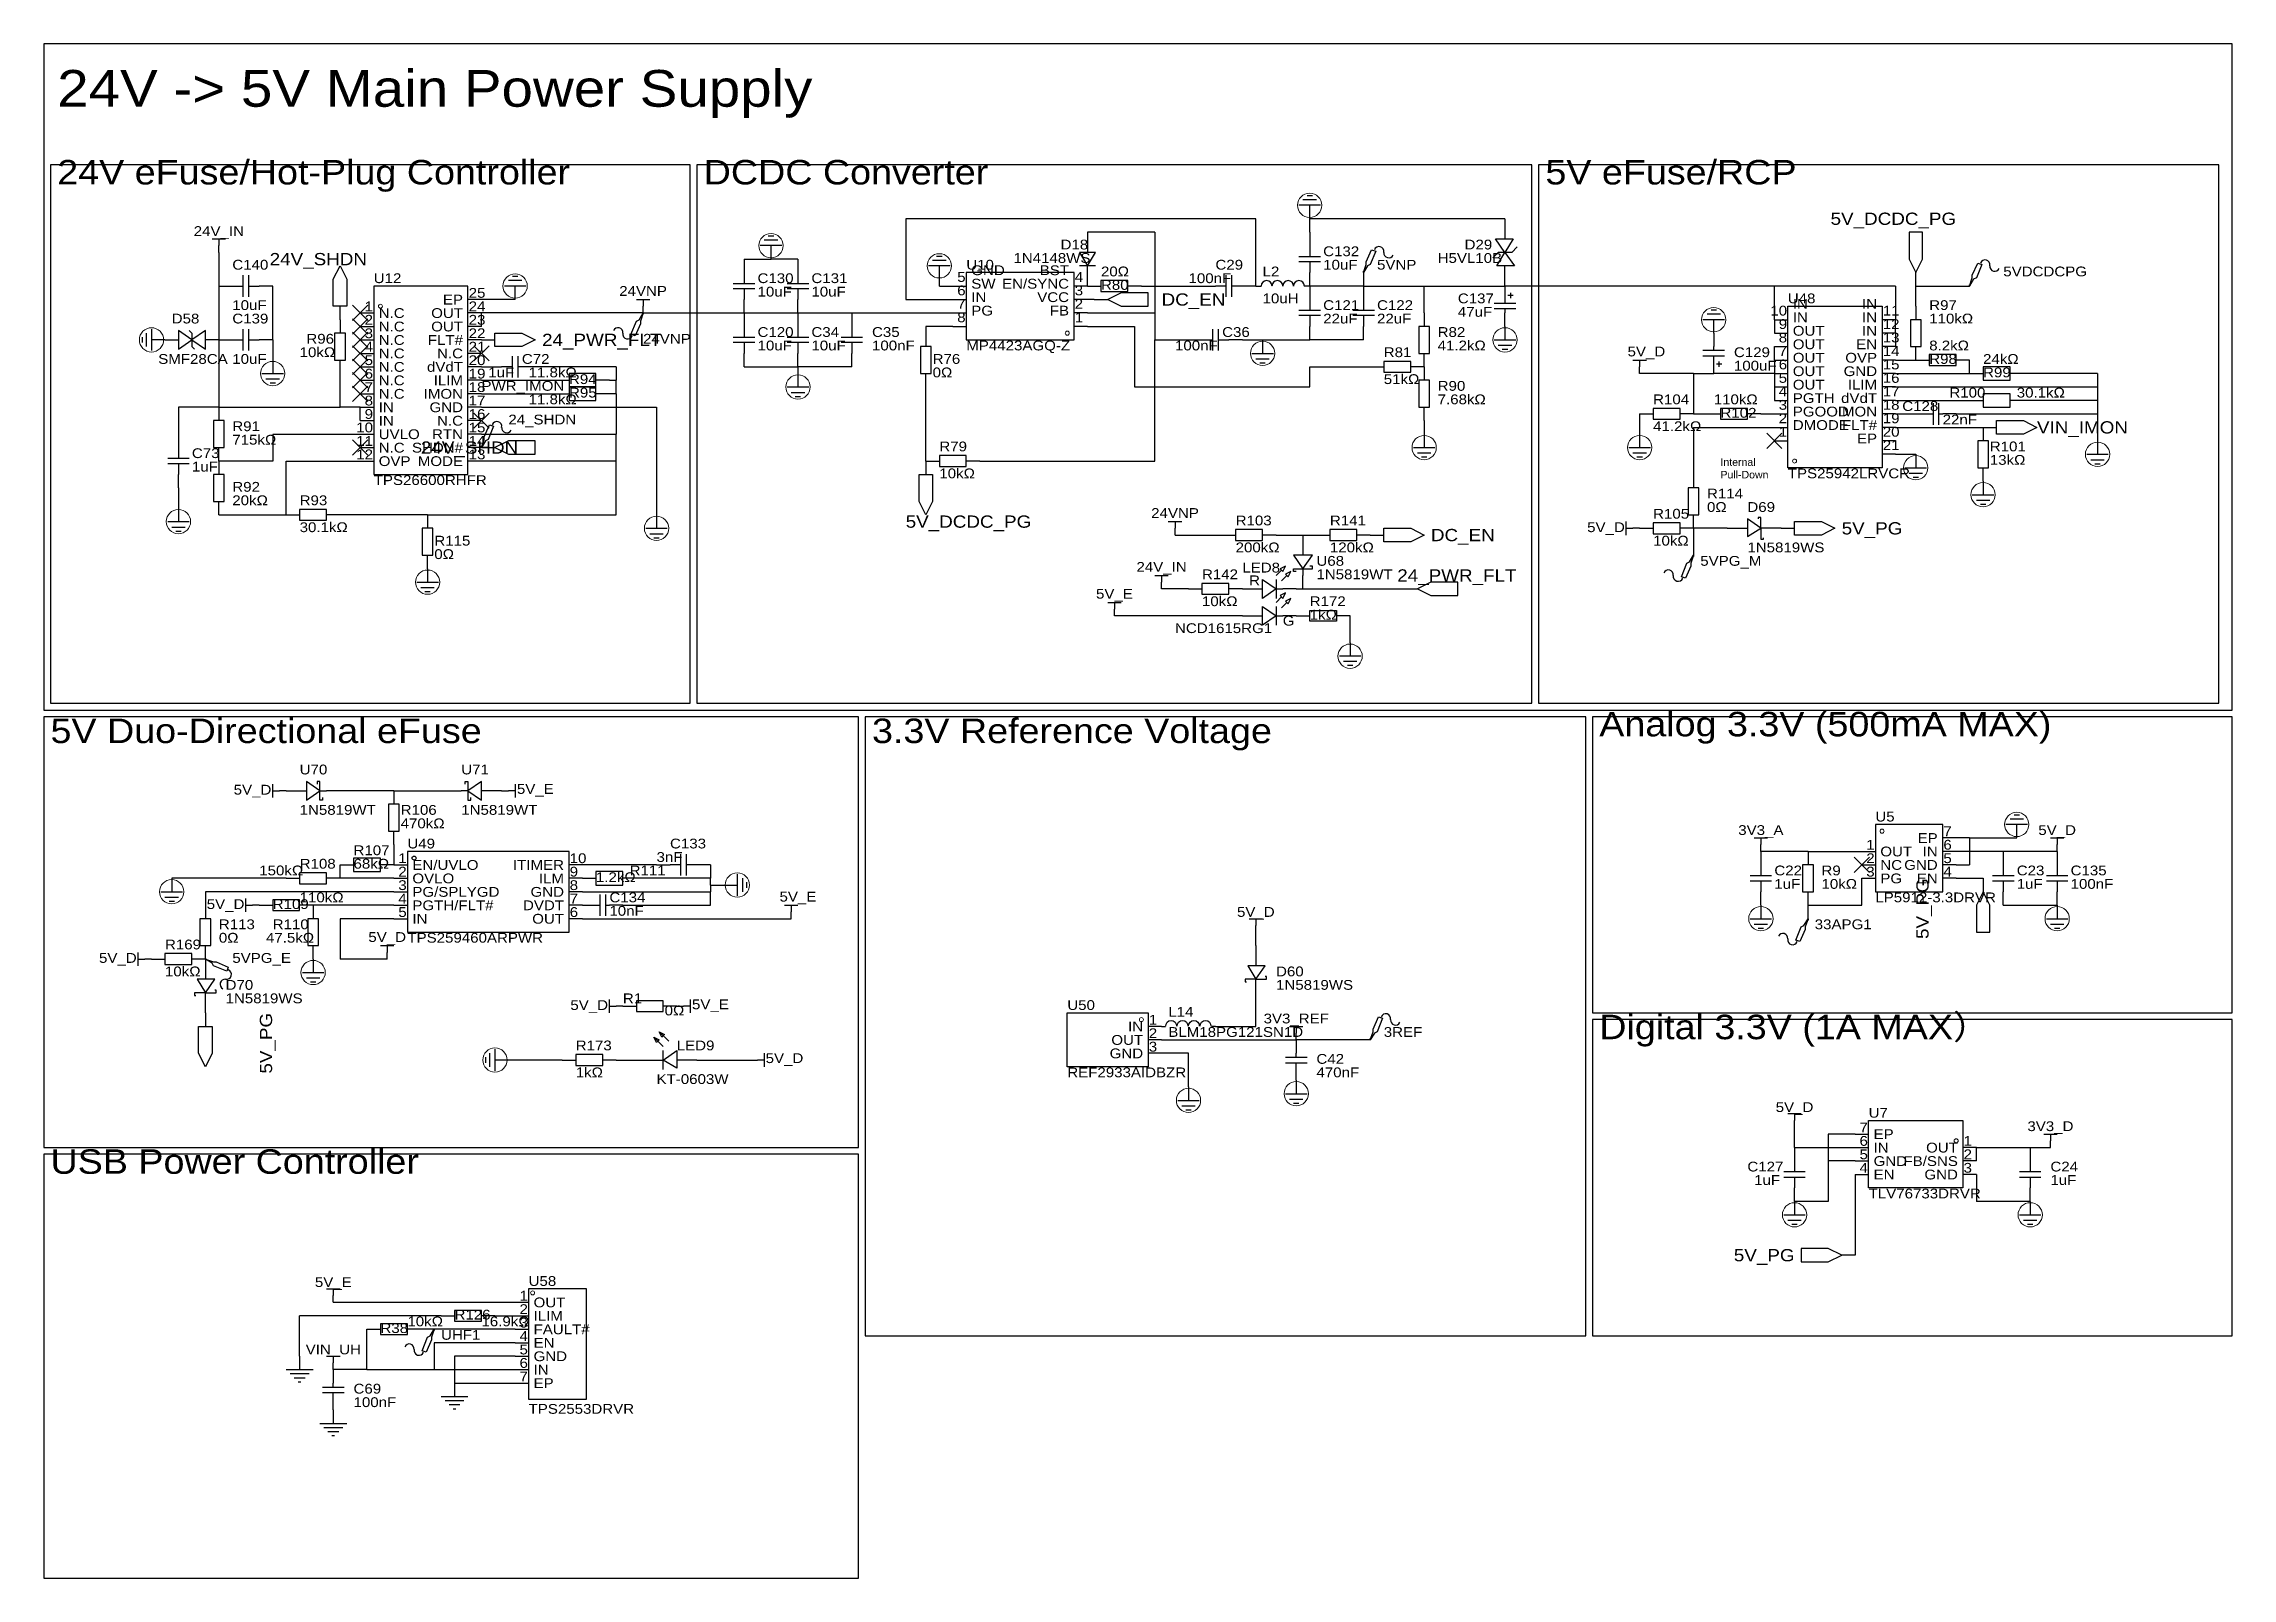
# Model space of a CAD drawing. Header units: millimetres. Extents: x 4 to 417, y 4 to 293.
import ezdxf
from ezdxf.enums import TextEntityAlignment as Align

# ---------------------------------------------------------------- set-up
doc = ezdxf.new("R2010")
doc.units = ezdxf.units.MM
doc.header["$MEASUREMENT"] = 0
doc.styles.get("Standard").update_dxf_attribs({"font": 'arial.ttf'})

msp = doc.modelspace()

# ---------------------------------------------------------------- texts
at = {"color": 1, "true_color": 0x000000, "width": 1.1}
for s, height, p in [('24V -> 5V Main Power Supply', 6.9342, (6.35, 279.4)), ('24V eFuse/Hot-Plug Controller', 4.6228, (6.35, 265.43)), ('DCDC Converter', 4.6228, (128.27, 265.43)), ('5V eFuse/RCP', 4.6228, (287.02, 265.43)), ('SW', 1.849, (178.74, 246.61)), ('GND', 1.849, (178.74, 249.15)), ('4', 1.85, (198.25, 247.88)), ('3', 1.85, (198.25, 245.34)), ('25', 1.849, (83.95, 244.88)), ('24', 1.849, (83.95, 242.34)), ('PG', 1.849, (178.74, 241.53)), ('IN', 1.849, (178.74, 244.07)), ('2', 1.85, (198.25, 242.8)), ('IN', 1.849, (333.68, 242.8)), ('11', 1.849, (350.65, 241.53)), ('N.C', 1.849, (66.98, 241.07)), ('N.C', 1.849, (66.98, 238.53)), ('23', 1.849, (83.95, 239.8)), ('22', 1.849, (83.95, 237.26)), ('1', 1.85, (198.25, 240.26)), ('OUT', 1.849, (333.68, 237.72)), ('IN', 1.849, (333.68, 240.26)), ('12', 1.849, (350.65, 238.99)), ('N.C', 1.849, (66.98, 235.99)), ('N.C', 1.849, (66.98, 233.45)), ('21', 1.849, (83.95, 234.72)), ('OUT', 1.849, (333.68, 235.18)), ('13', 1.849, (350.65, 236.45)), ('14', 1.849, (350.65, 233.91)), ('N.C', 1.849, (66.98, 230.91)), ('20', 1.849, (83.95, 232.18)), ('19', 1.849, (83.95, 229.64)), ('OUT', 1.849, (333.68, 232.64)), ('OUT', 1.849, (333.68, 230.1)), ('15', 1.849, (350.65, 231.37)), ('16', 1.849, (350.65, 228.83)), ('N.C', 1.849, (66.98, 228.37)), ('N.C', 1.849, (66.98, 225.83)), ('18', 1.849, (83.95, 227.1)), ('OUT', 1.849, (333.68, 227.56)), ('PGTH', 1.849, (333.68, 225.02)), ('17', 1.849, (350.65, 226.29)), ('IN', 1.849, (66.98, 223.29)), ('IN', 1.849, (66.98, 220.75)), ('17', 1.849, (83.95, 224.56)), ('16', 1.849, (83.95, 222.02)), ('PGOOD', 1.849, (333.68, 222.48)), ('18', 1.849, (350.65, 223.75)), ('19', 1.849, (350.65, 221.21)), ('UVLO', 1.849, (66.98, 218.21)), ('15', 1.849, (83.95, 219.48)), ('14', 1.849, (83.95, 216.94)), ('DMODE', 1.849, (333.68, 219.94)), ('20', 1.849, (350.65, 218.67)), ('OVP', 1.849, (66.98, 213.13)), ('N.C', 1.849, (66.98, 215.67)), ('13', 1.849, (83.95, 214.4)), ('21', 1.849, (350.65, 216.13)), ('5V Duo-Directional eFuse', 4.6228, (5.08, 160.02)), ('3.3V Reference Voltage', 4.6228, (160.02, 160.02)), ('Analog 3.3V (500mA MAX)', 4.6228, (297.18, 161.29)), ('7', 1.85, (362.08, 143.28)), ('10', 1.849, (103, 138.2)), ('OUT', 1.849, (350.19, 139.47)), ('5', 1.85, (362.08, 138.2)), ('6', 1.85, (362.08, 140.74)), ('OVLO', 1.849, (73.33, 134.39)), ('EN/UVLO', 1.849, (73.33, 136.93)), ('9', 1.85, (103, 135.66)), ('NC', 1.849, (350.19, 136.93)), ('PG', 1.849, (350.19, 134.39)), ('4', 1.85, (362.08, 135.66)), ('PG/SPLYGD', 1.849, (73.33, 131.85)), ('8', 1.85, (103, 133.12)), ('7', 1.85, (103, 130.58)), ('PGTH/FLT#', 1.849, (73.33, 129.31)), ('IN', 1.849, (73.33, 126.77)), ('6', 1.85, (103, 128.04)), ('2', 1.85, (212.22, 105.18)), ('1', 1.85, (212.22, 107.72)), ('Digital 3.3V (1A MAX）', 4.6228, (297.18, 104.14)), ('3', 1.85, (212.22, 102.64)), ('EP', 1.849, (348.92, 86.13)), ('1', 1.85, (365.89, 84.86)), ('USB Power Controller', 4.6228, (5.08, 78.74)), ('GND', 1.849, (348.92, 81.05)), ('IN', 1.849, (348.92, 83.59)), ('2', 1.85, (365.89, 82.32)), ('EN', 1.849, (348.92, 78.51)), ('3', 1.85, (365.89, 79.78)), ('OUT', 1.849, (96.19, 54.38)), ('ILIM', 1.849, (96.19, 51.84)), ('FAULT#', 1.849, (96.19, 49.3)), ('GND', 1.849, (96.19, 44.22)), ('EN', 1.849, (96.19, 46.76)), ('EP', 1.849, (96.19, 39.14)), ('IN', 1.849, (96.19, 41.68))]:
    msp.add_text(s, height=height, dxfattribs=at).set_placement(p, align=Align.BOTTOM_LEFT)
at = {"color": 1, "true_color": 0x000080, "width": 1.1}
for s, p in [('5V_DCDC_PG', (364.49, 260.35)), ('5V_DCDC_PG', (364.49, 260.35)), ('24V_SHDN', (64.77, 252.73)), ('24V_SHDN', (64.77, 252.73)), ('5V_PG', (334.01, 64.77)), ('5V_PG', (334.01, 64.77))]:
    msp.add_text(s, height=2.311, dxfattribs=at).set_placement(p, align=Align.MIDDLE_RIGHT)
for s, p in [('24V_IN', (36.83, 256.54)), ('24V_IN', (36.83, 256.54)), ('5V_D', (298.45, 200.66)), ('5V_D', (298.45, 200.66)), ('5V_D', (43.18, 151.13)), ('5V_D', (43.18, 151.13)), ('3V3_A', (327.66, 143.51)), ('3V3_A', (327.66, 143.51)), ('5V_D', (383.54, 143.51)), ('5V_D', (383.54, 143.51)), ('5V_D', (38.1, 129.54)), ('5V_D', (38.1, 129.54)), ('5V_D', (17.78, 119.38)), ('5V_D', (17.78, 119.38)), ('5V_D', (106.68, 110.49)), ('5V_D', (106.68, 110.49)), ('3V3_REF', (240.03, 107.95)), ('3V3_REF', (240.03, 107.95)), ('3V3_D', (382.27, 87.63)), ('3V3_D', (382.27, 87.63))]:
    msp.add_text(s, height=1.849, dxfattribs=at).set_placement(p, align=Align.BOTTOM_CENTER)
for s, height, p in [('D18', 1.849, (195.58, 254)), ('D29', 1.849, (271.78, 254)), ('C140', 1.849, (39.37, 250.19)), ('U10', 1.849, (177.8, 250.19)), ('1N4148WS', 1.849, (186.69, 251.46)), ('C29', 1.849, (224.79, 250.19)), ('C132', 1.849, (245.11, 252.73)), ('10uF', 1.849, (245.11, 250.19)), ('5VNP', 1.849, (255.27, 250.19)), ('H5VL10B', 1.849, (266.7, 251.46)), ('U12', 1.849, (66.04, 247.65)), ('C130', 1.849, (138.43, 247.65)), ('C131', 1.849, (148.59, 247.65)), ('20Ω', 1.849, (203.2, 248.92)), ('R80', 1.849, (203.2, 246.38)), ('100nF', 1.849, (219.71, 247.65)), ('L2', 1.849, (233.68, 248.92)), ('5VDCDCPG', 1.849, (373.38, 248.92)), ('10uF', 1.849, (39.37, 242.57)), ('10uF', 1.849, (138.43, 245.11)), ('10uF', 1.849, (148.59, 245.11)), ('10uH', 1.849, (233.68, 243.84)), ('C121', 1.849, (245.11, 242.57)), ('C122', 1.849, (255.27, 242.57)), ('47uF', 1.849, (270.51, 241.3)), ('C137', 1.849, (270.51, 243.84)), ('U48', 1.849, (332.74, 243.84)), ('R97', 1.849, (359.41, 242.57)), ('D58', 1.849, (27.94, 240.03)), ('C139', 1.849, (39.37, 240.03)), ('C120', 1.849, (138.43, 237.49)), ('C34', 1.849, (148.59, 237.49)), ('C35', 1.849, (160.02, 237.49)), ('C36', 1.849, (226.06, 237.49)), ('22uF', 1.849, (245.11, 240.03)), ('22uF', 1.849, (255.27, 240.03)), ('R82', 1.849, (266.7, 237.49)), ('110kΩ', 1.849, (359.41, 240.03)), ('10kΩ', 1.849, (52.07, 233.68)), ('R96', 1.849, (53.34, 236.22)), ('24VNP', 1.849, (116.84, 236.22)), ('10uF', 1.849, (138.43, 234.95)), ('10uF', 1.849, (148.59, 234.95)), ('100nF', 1.849, (160.02, 234.95)), ('MP4423AGQ-Z', 1.8491, (177.8, 234.95)), ('100nF', 1.849, (217.17, 234.95)), ('R81', 1.849, (256.54, 233.68)), ('41.2kΩ', 1.849, (266.7, 234.95)), ('C129', 1.849, (322.58, 233.68)), ('8.2kΩ', 1.849, (359.41, 234.95)), ('SMF28CA', 1.849, (25.4, 232.41)), ('10uF', 1.849, (39.37, 232.41)), ('1uF', 1.849, (87.63, 229.87)), ('C72', 1.849, (93.98, 232.41)), ('11.8kΩ', 1.849, (95.25, 229.87)), ('0Ω', 1.849, (171.45, 229.87)), ('R76', 1.849, (171.45, 232.41)), ('100uF', 1.849, (322.58, 231.14)), ('R98', 1.849, (359.41, 232.41)), ('24kΩ', 1.849, (369.57, 232.41)), ('R99', 1.849, (369.57, 229.87)), ('11.8kΩ', 1.849, (95.25, 224.79)), ('R94', 1.849, (102.87, 228.6)), ('R95', 1.849, (102.87, 226.06)), ('51kΩ', 1.849, (256.54, 228.6)), ('7.68kΩ', 1.849, (266.7, 224.79)), ('R90', 1.849, (266.7, 227.33)), ('R104', 1.849, (307.34, 224.79)), ('110kΩ', 1.849, (318.77, 224.79)), ('R100', 1.849, (363.22, 226.06)), ('30.1kΩ', 1.849, (375.92, 226.06)), ('24_SHDN', 1.849, (91.44, 220.98)), ('R102', 1.849, (320.04, 222.25)), ('C128', 1.849, (354.33, 223.52)), ('22nF', 1.849, (361.95, 220.98)), ('715kΩ', 1.849, (39.37, 217.17)), ('R91', 1.849, (39.37, 219.71)), ('41.2kΩ', 1.849, (307.34, 219.71)), ('C73', 1.849, (31.75, 214.63)), ('R79', 1.849, (172.72, 215.9)), ('13kΩ', 1.849, (370.84, 213.36)), ('R101', 1.849, (370.84, 215.9)), ('1uF', 1.849, (31.75, 212.09)), ('R92', 1.849, (39.37, 208.28)), ('TPS26600RHFR', 1.8491, (66.04, 209.55)), ('10kΩ', 1.849, (172.72, 210.82)), ('TPS25942LRVCR', 1.8491, (332.74, 210.82)), ('20kΩ', 1.849, (39.37, 205.74)), ('R93', 1.849, (52.07, 205.74)), ('0Ω', 1.849, (317.5, 204.47)), ('R114', 1.849, (317.5, 207.01)), ('D69', 1.849, (325.12, 204.47)), ('30.1kΩ', 1.849, (52.07, 200.66)), ('R103', 1.849, (228.6, 201.93)), ('R141', 1.849, (246.38, 201.93)), ('R105', 1.849, (307.34, 203.2)), ('R115', 1.849, (77.47, 198.12)), ('200kΩ', 1.849, (228.6, 196.85)), ('120kΩ', 1.849, (246.38, 196.85)), ('10kΩ', 1.849, (307.34, 198.12)), ('1N5819WS', 1.849, (325.12, 196.85)), ('0Ω', 1.849, (77.47, 195.58)), ('R142', 1.849, (222.25, 191.77)), ('LED8', 1.849, (229.87, 193.04)), ('U68', 1.849, (243.84, 194.31)), ('1N5819WT', 1.849, (243.84, 191.77)), ('5VPG_M', 1.849, (316.23, 194.31)), ('10kΩ', 1.849, (222.25, 186.69)), ('1kΩ', 1.849, (242.57, 184.15)), ('R172', 1.849, (242.57, 186.69)), ('NCD1615RG1', 1.849, (217.17, 181.61)), ('U70', 1.849, (52.07, 154.94)), ('U71', 1.849, (82.55, 154.94)), ('1N5819WT', 1.849, (52.07, 147.32)), ('R106', 1.849, (71.12, 147.32)), ('1N5819WT', 1.849, (82.55, 147.32)), ('470kΩ', 1.849, (71.12, 144.78)), ('U5', 1.849, (349.25, 146.05)), ('R107', 1.849, (62.23, 139.7)), ('U49', 1.849, (72.39, 140.97)), ('3nF', 1.849, (119.38, 138.43)), ('C133', 1.849, (121.92, 140.97)), ('150kΩ', 1.849, (44.45, 135.89)), ('R108', 1.849, (52.07, 137.16)), ('68kΩ', 1.849, (62.23, 137.16)), ('1.2kΩ', 1.849, (107.95, 134.62)), ('R111', 1.849, (114.3, 135.89)), ('C22', 1.849, (330.2, 135.89)), ('R9', 1.849, (339.09, 135.89)), ('C23', 1.849, (375.92, 135.89)), ('C135', 1.849, (386.08, 135.89)), ('110kΩ', 1.849, (52.07, 130.81)), ('C134', 1.849, (110.49, 130.81)), ('1uF', 1.849, (330.2, 133.35)), ('10kΩ', 1.849, (339.09, 133.35)), ('LP5912-3.3DRVR', 1.8491, (349.25, 130.81)), ('1uF', 1.849, (375.92, 133.35)), ('100nF', 1.849, (386.08, 133.35)), ('R113', 1.849, (36.83, 125.73)), ('R109', 1.849, (46.99, 129.54)), ('R110', 1.849, (46.99, 125.73)), ('10nF', 1.849, (110.49, 128.27)), ('33APG1', 1.849, (337.82, 125.73)), ('R169', 1.849, (26.67, 121.92)), ('0Ω', 1.849, (36.83, 123.19)), ('47.5kΩ', 1.849, (45.72, 123.19)), ('TPS259460ARPWR', 1.8491, (72.39, 123.19)), ('5VPG_E', 1.849, (39.37, 119.38)), ('10kΩ', 1.849, (26.67, 116.84)), ('D70', 1.849, (38.1, 114.3)), ('1N5819WS', 1.849, (236.22, 114.3)), ('D60', 1.849, (236.22, 116.84)), ('1N5819WS', 1.849, (38.1, 111.76)), ('R1', 1.849, (113.03, 111.76)), ('0Ω', 1.849, (120.9, 109.47)), ('U50', 1.849, (196.85, 110.49)), ('L14', 1.849, (215.9, 109.22)), ('BLM18PG121SN1D', 1.8491, (215.9, 105.41)), ('3REF', 1.849, (256.54, 105.41)), ('R173', 1.849, (104.14, 102.87)), ('LED9', 1.849, (123.19, 102.87)), ('1kΩ', 1.849, (104.14, 97.79)), ('REF2933AIDBZR', 1.8491, (196.85, 97.79)), ('470nF', 1.849, (243.84, 97.79)), ('C42', 1.849, (243.84, 100.33)), ('KT-0603W', 1.849, (119.38, 96.52)), ('U7', 1.849, (347.98, 90.17)), ('C127', 1.849, (325.12, 80.01)), ('1uF', 1.849, (326.39, 77.47)), ('C24', 1.849, (382.27, 80.01)), ('1uF', 1.849, (382.27, 77.47)), ('TLV76733DRVR', 1.8491, (347.98, 74.93)), ('U58', 1.849, (95.25, 58.42)), ('R126', 1.849, (81.28, 52.07)), ('R38', 1.849, (67.31, 49.53)), ('10kΩ', 1.849, (72.39, 50.8)), ('UHF1', 1.849, (78.74, 48.26)), ('16.9kΩ', 1.849, (86.36, 50.8)), ('C69', 1.849, (62.23, 38.1)), ('100nF', 1.849, (62.23, 35.56)), ('TPS2553DRVR', 1.8491, (95.25, 34.29))]:
    msp.add_text(s, height=height, dxfattribs=at).set_placement(p, align=Align.BOTTOM_LEFT)
for s, p in [('24VNP', (116.84, 247.65)), ('24VNP', (116.84, 247.65)), ('5V_D', (306.07, 236.22)), ('5V_D', (306.07, 236.22)), ('24VNP', (217.17, 205.74)), ('24VNP', (217.17, 205.74)), ('24V_IN', (214.63, 195.58)), ('24V_IN', (214.63, 195.58)), ('5V_E', (205.74, 190.5)), ('5V_E', (205.74, 190.5)), ('5V_E', (96.52, 153.67)), ('5V_E', (96.52, 153.67)), ('5V_E', (146.05, 133.35)), ('5V_E', (146.05, 133.35)), ('5V_D', (68.58, 125.73)), ('5V_D', (68.58, 125.73)), ('5V_E', (129.54, 113.03)), ('5V_E', (129.54, 113.03)), ('5V_D', (143.51, 102.87)), ('5V_D', (143.51, 102.87))]:
    msp.add_text(s, height=1.849, dxfattribs=at).set_placement(p, align=Align.TOP_CENTER)
at = {"color": 1, "true_color": 0x000000, "width": 1.1}
for s, height, p in [('5', 1.85, (177.67, 247.88)), ('6', 1.85, (177.67, 245.34)), ('EN/SYNC', 1.849, (197.18, 246.61)), ('BST', 1.849, (197.18, 249.15)), ('1', 1.85, (65.91, 242.34)), ('EP', 1.849, (82.88, 243.61)), ('7', 1.85, (177.67, 242.8)), ('VCC', 1.849, (197.18, 244.07)), ('FB', 1.849, (197.18, 241.53)), ('10', 1.849, (332.61, 241.53)), ('IN', 1.849, (349.58, 242.8)), ('3', 1.85, (65.91, 237.26)), ('2', 1.85, (65.91, 239.8)), ('OUT', 1.849, (82.88, 241.07)), ('OUT', 1.849, (82.88, 238.53)), ('8', 1.85, (177.67, 240.26)), ('9', 1.85, (332.61, 238.99)), ('IN', 1.849, (349.58, 240.26)), ('IN', 1.849, (349.58, 237.72)), ('4', 1.85, (65.91, 234.72)), ('FLT#', 1.849, (82.88, 235.99)), ('N.C', 1.849, (82.88, 233.45)), ('8', 1.85, (332.61, 236.45)), ('7', 1.85, (332.61, 233.91)), ('EN', 1.849, (349.58, 235.18)), ('5', 1.85, (65.91, 232.18)), ('6', 1.85, (65.91, 229.64)), ('dVdT', 1.849, (82.88, 230.91)), ('5', 1.85, (332.61, 228.83)), ('6', 1.85, (332.61, 231.37)), ('GND', 1.849, (349.58, 230.1)), ('OVP', 1.849, (349.58, 232.64)), ('7', 1.85, (65.91, 227.1)), ('IMON', 1.849, (82.88, 225.83)), ('ILIM', 1.849, (82.88, 228.37)), ('4', 1.85, (332.61, 226.29)), ('dVdT', 1.849, (349.58, 225.02)), ('ILIM', 1.849, (349.58, 227.56)), ('8', 1.85, (65.91, 224.56)), ('9', 1.85, (65.91, 222.02)), ('GND', 1.849, (82.88, 223.29)), ('N.C', 1.849, (82.88, 220.75)), ('3', 1.85, (332.61, 223.75)), ('2', 1.85, (332.61, 221.21)), ('IMON', 1.849, (349.58, 222.48)), ('10', 1.849, (65.91, 219.48)), ('11', 1.849, (65.91, 216.94)), ('RTN', 1.849, (82.88, 218.21)), ('1', 1.85, (332.61, 218.67)), ('FLT#', 1.849, (349.58, 219.94)), ('EP', 1.849, (349.58, 217.4)), ('12', 1.849, (65.91, 214.4)), ('SHDN#', 1.849, (82.88, 215.67)), ('MODE', 1.849, (82.88, 213.13)), ('1', 1.85, (72.26, 138.2)), ('2', 1.85, (349.12, 138.2)), ('1', 1.85, (349.12, 140.74)), ('EP', 1.849, (361.01, 142.01)), ('IN', 1.849, (361.01, 139.47)), ('2', 1.85, (72.26, 135.66)), ('ITIMER', 1.849, (101.93, 136.93)), ('ILM', 1.849, (101.93, 134.39)), ('3', 1.85, (349.12, 135.66)), ('GND', 1.849, (361.01, 136.93)), ('EN', 1.849, (361.01, 134.39)), ('4', 1.85, (72.26, 130.58)), ('3', 1.85, (72.26, 133.12)), ('GND', 1.849, (101.93, 131.85)), ('5', 1.85, (72.26, 128.04)), ('DVDT', 1.849, (101.93, 129.31)), ('OUT', 1.849, (101.93, 126.77)), ('IN', 1.849, (211.15, 106.45)), ('GND', 1.849, (211.15, 101.37)), ('OUT', 1.849, (211.15, 103.91)), ('7', 1.85, (347.85, 87.4)), ('6', 1.85, (347.85, 84.86)), ('5', 1.85, (347.85, 82.32)), ('FB/SNS', 1.849, (364.82, 81.05)), ('OUT', 1.849, (364.82, 83.59)), ('4', 1.85, (347.85, 79.78)), ('GND', 1.849, (364.82, 78.51)), ('1', 1.85, (95.12, 55.65)), ('2', 1.85, (95.12, 53.11)), ('4', 1.85, (95.12, 48.03)), ('3', 1.85, (95.12, 50.57)), ('5', 1.85, (95.12, 45.49)), ('6', 1.85, (95.12, 42.95)), ('7', 1.85, (95.12, 40.41))]:
    msp.add_text(s, height=height, dxfattribs=at).set_placement(p, align=Align.BOTTOM_RIGHT)
at = {"color": 1, "true_color": 0x000080, "width": 1.1}
for s, p in [('DC_EN', (214.63, 245.11)), ('DC_EN', (214.63, 245.11)), ('24_PWR_FLT', (97.79, 237.49)), ('24_PWR_FLT', (97.79, 237.49)), ('VIN_IMON', (379.73, 220.98)), ('VIN_IMON', (379.73, 220.98)), ('24V_SHDN', (74.93, 217.17)), ('24V_SHDN', (74.93, 217.17)), ('5V_DCDC_PG', (166.37, 203.2)), ('5V_DCDC_PG', (166.37, 203.2)), ('5V_PG', (342.9, 201.93)), ('5V_PG', (342.9, 201.93)), ('DC_EN', (265.43, 200.66)), ('DC_EN', (265.43, 200.66)), ('24_PWR_FLT', (259.08, 193.04)), ('24_PWR_FLT', (259.08, 193.04))]:
    msp.add_text(s, height=2.311, dxfattribs=at).set_placement(p, align=Align.MIDDLE_LEFT)
at = {"color": 1, "true_color": 0x0000ff, "width": 1.1}
msp.add_text('PWR_IMON', height=1.849, dxfattribs=at).set_placement((86.36, 227.33), align=Align.BOTTOM_LEFT)
at = {"color": 1, "true_color": 0x000000, "width": 1.1}
for s, p in [('R', (231.14, 193.04)), ('G', (237.49, 185.42))]:
    msp.add_text(s, height=1.85, dxfattribs=at).set_placement(p, align=Align.TOP_LEFT)
at = {"color": 1, "true_color": 0x000080, "width": 1.1}
for p in [(358.14, 135.89), (358.14, 135.89), (45.72, 110.49), (45.72, 110.49)]:
    msp.add_text('5V_PG', height=2.311, rotation=90, dxfattribs=at).set_placement(p, align=Align.MIDDLE_RIGHT)
for s, p in [('5V_D', (232.41, 129.54)), ('5V_D', (232.41, 129.54)), ('5V_D', (334.01, 92.71)), ('5V_D', (334.01, 92.71)), ('5V_E', (58.42, 59.69)), ('5V_E', (58.42, 59.69)), ('VIN_UH', (58.42, 46.99)), ('VIN_UH', (58.42, 46.99))]:
    msp.add_text(s, height=1.849, dxfattribs=at).set_placement(p, align=Align.MIDDLE_CENTER)
at = {"true_color": 0x000000, "insert": (320.04, 215.14), "char_height": 1.422, "width": 9.144, "attachment_point": 1}
msp.add_mtext('Internal\\PPull-Down', dxfattribs=at)

# ---------------------------------------------------------------- linework, layer by layer
at = {"color": 1, "true_color": 0x000000}
for points in [[(3.81, 293.37), (3.81, 167.64), (416.56, 167.64), (416.56, 293.37)], [(5.08, 270.51), (5.08, 168.91), (125.73, 168.91), (125.73, 270.51)], [(127, 270.51), (127, 168.91), (284.48, 168.91), (284.48, 270.51)], [(285.75, 270.51), (285.75, 168.91), (414.02, 168.91), (414.02, 270.51)], [(3.81, 166.37), (3.81, 85.09), (157.48, 85.09), (157.48, 166.37)], [(158.75, 166.37), (158.75, 49.53), (294.64, 49.53), (294.64, 166.37)], [(295.91, 166.37), (295.91, 110.49), (416.56, 110.49), (416.56, 166.37)], [(295.91, 109.22), (295.91, 49.53), (416.56, 49.53), (416.56, 109.22)], [(3.81, 83.82), (3.81, 3.81), (157.48, 3.81), (157.48, 83.82)]]:
    msp.add_lwpolyline(points, close=True, dxfattribs=at)
at = {"color": 1, "true_color": 0xa00000}
for points in [[(243.08, 264.67), (242.06, 264.67)], [(244.6, 262.89), (240.54, 262.89)], [(243.84, 263.91), (241.3, 263.91)], [(35.56, 256.54), (38.1, 256.54)], [(36.83, 256.54), (36.83, 255.27)], [(142.24, 256.29), (139.7, 256.29)], [(141.48, 257.05), (140.46, 257.05)], [(143, 255.27), (138.94, 255.27)], [(173.99, 252.48), (171.45, 252.48)], [(173.23, 253.24), (172.21, 253.24)], [(240.54, 253.24), (244.6, 253.24)], [(244.6, 252.22), (240.54, 252.22)], [(242.57, 255.27), (242.57, 253.24)], [(242.57, 252.22), (242.57, 250.19)], [(281.69, 255.02), (280.67, 254), (278.13, 254), (277.11, 252.98)], [(41.4, 245.62), (41.4, 249.68)], [(42.42, 249.68), (42.42, 245.62)], [(93.98, 248.67), (91.44, 248.67)], [(93.22, 249.43), (92.2, 249.43)], [(133.86, 248.16), (137.92, 248.16)], [(135.89, 250.19), (135.89, 248.16)], [(144.02, 248.16), (148.08, 248.16)], [(146.05, 250.19), (146.05, 248.16)], [(174.75, 251.46), (170.69, 251.46)], [(202.18, 251.46), (199.14, 251.46)], [(226.82, 245.62), (226.82, 249.68)], [(227.84, 249.68), (227.84, 245.62)], [(39.37, 247.65), (41.4, 247.65)], [(42.42, 247.65), (44.45, 247.65)], [(94.74, 247.65), (90.68, 247.65)], [(115.57, 245.11), (118.11, 245.11)], [(116.84, 245.11), (116.84, 243.84)], [(137.92, 247.14), (133.86, 247.14)], [(135.89, 247.14), (135.89, 245.11)], [(148.08, 247.14), (144.02, 247.14)], [(146.05, 247.14), (146.05, 245.11)], [(226.82, 247.65), (224.79, 247.65)], [(229.87, 247.65), (227.84, 247.65)], [(242.57, 245.11), (242.57, 243.08)], [(252.73, 245.11), (252.73, 243.08)], [(281.43, 244.35), (277.37, 244.35)], [(279.4, 245.11), (279.4, 244.35)], [(280.92, 245.87), (279.91, 245.87)], [(280.42, 246.38), (280.42, 245.36)], [(24.13, 239.52), (24.13, 235.46)], [(41.4, 235.46), (41.4, 239.52)], [(42.42, 239.52), (42.42, 235.46)], [(135.89, 240.03), (135.89, 238)], [(146.05, 240.03), (146.05, 238)], [(156.21, 240.03), (156.21, 238)], [(224.28, 235.46), (224.28, 239.52)], [(225.3, 239.52), (225.3, 235.46)], [(240.54, 243.08), (244.6, 243.08)], [(244.6, 242.06), (240.54, 242.06)], [(242.57, 242.06), (242.57, 240.03)], [(250.7, 243.08), (254.76, 243.08)], [(254.76, 242.06), (250.7, 242.06)], [(252.73, 242.06), (252.73, 240.03)], [(281.43, 243.33), (277.37, 243.33)], [(279.4, 243.33), (279.4, 242.57)], [(320.8, 241.3), (316.74, 241.3)], [(320.04, 242.32), (317.5, 242.32)], [(319.28, 243.08), (318.26, 243.08)], [(22.35, 238), (22.35, 236.98)], [(23.11, 238.76), (23.11, 236.22)], [(27.94, 237.49), (29.21, 237.49)], [(31.24, 239.27), (31.75, 238.76), (31.75, 236.22), (32.26, 235.71)], [(35.56, 237.49), (34.29, 237.49)], [(39.37, 237.49), (41.4, 237.49)], [(42.42, 237.49), (44.45, 237.49)], [(133.86, 238), (137.92, 238)], [(137.92, 236.98), (133.86, 236.98)], [(135.89, 236.98), (135.89, 234.95)], [(144.02, 238), (148.08, 238)], [(148.08, 236.98), (144.02, 236.98)], [(146.05, 236.98), (146.05, 234.95)], [(154.18, 238), (158.24, 238)], [(158.24, 236.98), (154.18, 236.98)], [(156.21, 236.98), (156.21, 234.95)], [(222.25, 237.49), (224.28, 237.49)], [(225.3, 237.49), (227.33, 237.49)], [(277.37, 237.49), (281.43, 237.49)], [(278.13, 236.47), (280.67, 236.47)], [(278.89, 235.71), (279.91, 235.71)], [(320.8, 235.46), (316.74, 235.46)], [(318.77, 235.46), (318.77, 236.22)], [(44.96, 231.14), (49.02, 231.14)], [(92.2, 232.41), (90.17, 232.41)], [(92.2, 230.38), (92.2, 234.44)], [(93.22, 234.44), (93.22, 230.38)], [(95.25, 232.41), (93.22, 232.41)], [(231.65, 234.95), (235.71, 234.95)], [(232.41, 233.93), (234.95, 233.93)], [(233.17, 233.17), (234.19, 233.17)], [(303.53, 233.68), (306.07, 233.68)], [(304.8, 233.68), (304.8, 232.41)], [(320.8, 234.44), (316.74, 234.44)], [(318.77, 233.68), (318.77, 234.44)], [(320.29, 232.92), (319.28, 232.92)], [(319.79, 232.41), (319.79, 233.43)], [(45.72, 230.12), (48.26, 230.12)], [(46.48, 229.36), (47.5, 229.36)], [(144.02, 228.6), (148.08, 228.6)], [(144.78, 227.58), (147.32, 227.58)], [(145.54, 226.82), (146.56, 226.82)], [(359.41, 223.52), (360.17, 223.52)], [(360.17, 225.55), (360.17, 221.49)], [(361.19, 225.55), (361.19, 221.49)], [(361.19, 223.52), (361.95, 223.52)], [(27.18, 215.14), (31.24, 215.14)], [(29.21, 217.17), (29.21, 215.14)], [(262.13, 217.17), (266.19, 217.17)], [(262.89, 216.15), (265.43, 216.15)], [(263.65, 215.39), (264.67, 215.39)], [(302.77, 217.17), (306.83, 217.17)], [(303.53, 216.15), (306.07, 216.15)], [(304.29, 215.39), (305.31, 215.39)], [(389.13, 215.9), (393.19, 215.9)], [(389.89, 214.88), (392.43, 214.88)], [(31.24, 214.12), (27.18, 214.12)], [(29.21, 214.12), (29.21, 212.09)], [(354.84, 213.36), (358.9, 213.36)], [(355.6, 212.34), (358.14, 212.34)], [(356.36, 211.58), (357.38, 211.58)], [(390.65, 214.12), (391.67, 214.12)], [(367.54, 208.28), (371.6, 208.28)], [(368.3, 207.26), (370.84, 207.26)], [(369.06, 206.5), (370.08, 206.5)], [(27.18, 203.2), (31.24, 203.2)], [(215.9, 203.2), (218.44, 203.2)], [(217.17, 203.2), (217.17, 201.93)], [(302.26, 200.66), (302.26, 203.2)], [(327.66, 201.93), (327.66, 203.96), (327.15, 203.96), (327.15, 203.71)], [(27.94, 202.18), (30.48, 202.18)], [(28.7, 201.42), (29.72, 201.42)], [(117.35, 201.93), (121.41, 201.93)], [(118.11, 200.91), (120.65, 200.91)], [(118.87, 200.15), (119.89, 200.15)], [(241.3, 198.12), (241.3, 196.85)], [(302.26, 201.93), (303.53, 201.93)], [(327.66, 201.93), (327.66, 199.9), (328.17, 199.9), (328.17, 200.15)], [(236.22, 193.04), (237.24, 194.06)], [(240.03, 193.8), (239.52, 193.8), (239.52, 194.31), (243.08, 194.31), (243.08, 194.82), (242.57, 194.82)], [(241.3, 194.31), (241.3, 193.04)], [(74.17, 191.77), (78.23, 191.77)], [(74.93, 190.75), (77.47, 190.75)], [(75.69, 189.99), (76.71, 189.99)], [(213.36, 193.04), (215.9, 193.04)], [(214.63, 193.04), (214.63, 191.77)], [(232.41, 190.5), (233.68, 190.5)], [(236.22, 192.28), (236.22, 188.72)], [(236.22, 190.5), (237.49, 190.5)], [(237.24, 192.02), (238.25, 193.04)], [(204.47, 187.96), (207.01, 187.96)], [(205.74, 187.96), (205.74, 186.69)], [(236.22, 187.96), (237.24, 188.98)], [(236.22, 187.2), (236.22, 183.64)], [(237.24, 186.94), (238.25, 187.96)], [(232.41, 185.42), (233.68, 185.42)], [(236.22, 185.42), (237.49, 185.42)], [(252.22, 177.8), (248.16, 177.8)], [(251.46, 176.78), (248.92, 176.78)], [(250.7, 176.02), (249.68, 176.02)], [(46.99, 151.13), (46.99, 153.67)], [(56.39, 151.13), (56.39, 150.62), (55.88, 150.62), (55.88, 154.18), (55.37, 154.18), (55.37, 153.67)], [(83.31, 153.67), (83.31, 154.18), (83.82, 154.18), (83.82, 150.62), (84.33, 150.62), (84.33, 151.13)], [(92.71, 153.67), (92.71, 151.13)], [(46.99, 152.4), (48.26, 152.4)], [(52.07, 152.4), (53.34, 152.4)], [(55.88, 152.4), (57.15, 152.4)], [(83.82, 152.4), (82.55, 152.4)], [(87.63, 152.4), (86.36, 152.4)], [(92.71, 152.4), (91.44, 152.4)], [(377.95, 146.05), (373.89, 146.05)], [(377.19, 147.07), (374.65, 147.07)], [(376.43, 147.83), (375.41, 147.83)], [(123.95, 136.4), (123.95, 140.46)], [(124.97, 140.46), (124.97, 136.4)], [(326.39, 143.51), (328.93, 143.51)], [(327.66, 143.51), (327.66, 142.24)], [(382.27, 143.51), (384.81, 143.51)], [(383.54, 143.51), (383.54, 142.24)], [(123.95, 138.43), (121.92, 138.43)], [(127, 138.43), (124.97, 138.43)], [(134.62, 132.59), (134.62, 136.65)], [(325.63, 136.4), (329.69, 136.4)], [(327.66, 138.43), (327.66, 136.4)], [(371.35, 136.4), (375.41, 136.4)], [(373.38, 138.43), (373.38, 136.4)], [(381.51, 136.4), (385.57, 136.4)], [(383.54, 138.43), (383.54, 136.4)], [(25.91, 133.35), (29.97, 133.35)], [(26.67, 132.33), (29.21, 132.33)], [(41.91, 129.54), (41.91, 132.08)], [(108.71, 132.84), (108.71, 128.78)], [(109.73, 132.84), (109.73, 128.78)], [(135.64, 133.35), (135.64, 135.89)], [(136.4, 134.11), (136.4, 135.13)], [(329.69, 135.38), (325.63, 135.38)], [(327.66, 135.38), (327.66, 133.35)], [(375.41, 135.38), (371.35, 135.38)], [(373.38, 135.38), (373.38, 133.35)], [(385.57, 135.38), (381.51, 135.38)], [(383.54, 135.38), (383.54, 133.35)], [(27.43, 131.57), (28.45, 131.57)], [(41.91, 130.81), (43.18, 130.81)], [(107.95, 130.81), (108.71, 130.81)], [(109.73, 130.81), (110.49, 130.81)], [(143.51, 130.81), (146.05, 130.81)], [(144.78, 130.81), (144.78, 129.54)], [(231.14, 128.27), (233.68, 128.27)], [(232.41, 128.27), (232.41, 127)], [(325.63, 128.27), (329.69, 128.27)], [(381.51, 128.27), (385.57, 128.27)], [(326.39, 127.25), (328.93, 127.25)], [(327.15, 126.49), (328.17, 126.49)], [(382.27, 127.25), (384.81, 127.25)], [(383.03, 126.49), (384.05, 126.49)], [(21.59, 119.38), (21.59, 121.92)], [(21.59, 120.65), (22.86, 120.65)], [(67.31, 123.19), (69.85, 123.19)], [(68.58, 123.19), (68.58, 121.92)], [(52.58, 118.11), (56.64, 118.11)], [(53.34, 117.09), (55.88, 117.09)], [(54.1, 116.33), (55.12, 116.33)], [(232.41, 116.84), (230.38, 116.84), (230.38, 116.33), (230.63, 116.33)], [(232.41, 116.84), (234.44, 116.84), (234.44, 117.35), (234.19, 117.35)], [(34.29, 114.3), (32.26, 114.3), (32.26, 113.79), (32.51, 113.79)], [(34.29, 114.3), (36.32, 114.3), (36.32, 114.81), (36.07, 114.81)], [(110.49, 110.49), (110.49, 113.03)], [(110.49, 111.76), (111.76, 111.76)], [(125.73, 111.76), (124.46, 111.76)], [(125.73, 113.03), (125.73, 110.49)], [(215.42, 107.96), (215.47, 108.38), (215.69, 108.74), (216.03, 108.97), (216.43, 109.05), (216.84, 108.97), (217.18, 108.74), (217.39, 108.38), (217.44, 107.96)], [(217.58, 107.97), (217.63, 108.38), (217.85, 108.74), (218.19, 108.97), (218.59, 109.05), (218.99, 108.97), (219.33, 108.74), (219.55, 108.38), (219.6, 107.96)], [(219.73, 107.97), (219.78, 108.38), (220, 108.74), (220.34, 108.97), (220.74, 109.05), (221.14, 108.97), (221.48, 108.74), (221.7, 108.38), (221.75, 107.96)], [(221.92, 107.97), (221.97, 108.38), (222.19, 108.74), (222.53, 108.97), (222.93, 109.05), (223.33, 108.97), (223.67, 108.74), (223.89, 108.38), (223.94, 107.96)], [(238.76, 107.95), (241.3, 107.95)], [(240.03, 107.95), (240.03, 106.68)], [(88.9, 103.63), (88.9, 99.57)], [(120.65, 104.14), (118.87, 105.92)], [(121.67, 105.16), (119.89, 106.93)], [(120.65, 99.82), (120.65, 103.38)], [(87.12, 102.11), (87.12, 101.09)], [(87.88, 102.87), (87.88, 100.33)], [(139.7, 101.6), (138.43, 101.6)], [(139.7, 102.87), (139.7, 100.33)], [(238, 102.11), (242.06, 102.11)], [(238, 101.09), (242.06, 101.09)], [(240.03, 102.11), (240.03, 102.87)], [(240.03, 100.33), (240.03, 101.09)], [(238, 95.25), (242.06, 95.25)], [(217.68, 93.98), (221.74, 93.98)], [(218.44, 92.96), (220.98, 92.96)], [(219.2, 92.2), (220.22, 92.2)], [(238.76, 94.23), (241.3, 94.23)], [(239.52, 93.47), (240.54, 93.47)], [(335.28, 91.44), (332.74, 91.44)], [(334.01, 91.44), (334.01, 90.17)], [(381, 87.63), (383.54, 87.63)], [(382.27, 87.63), (382.27, 86.36)], [(334.01, 82.55), (334.01, 80.52)], [(378.46, 82.55), (378.46, 80.52)], [(336.04, 80.52), (331.98, 80.52)], [(331.98, 79.5), (336.04, 79.5)], [(334.01, 79.5), (334.01, 77.47)], [(380.49, 80.52), (376.43, 80.52)], [(376.43, 79.5), (380.49, 79.5)], [(378.46, 79.5), (378.46, 77.47)], [(331.98, 72.39), (336.04, 72.39)], [(332.74, 71.37), (335.28, 71.37)], [(333.5, 70.61), (334.52, 70.61)], [(376.43, 72.39), (380.49, 72.39)], [(377.19, 71.37), (379.73, 71.37)], [(377.95, 70.61), (378.97, 70.61)], [(57.15, 58.42), (59.69, 58.42)], [(58.42, 58.42), (58.42, 57.15)], [(57.15, 45.72), (59.69, 45.72)], [(58.42, 45.72), (58.42, 44.45)], [(49.53, 43.18), (54.61, 43.18)], [(50.29, 42.42), (53.85, 42.42)], [(51.05, 41.66), (53.09, 41.66)], [(51.82, 40.89), (52.32, 40.89)], [(56.39, 39.88), (60.45, 39.88)], [(56.39, 38.86), (60.45, 38.86)], [(58.42, 39.88), (58.42, 40.64)], [(58.42, 38.1), (58.42, 38.86)], [(78.74, 38.1), (83.82, 38.1)], [(79.5, 37.34), (83.06, 37.34)], [(55.88, 33.02), (60.96, 33.02)], [(80.26, 36.58), (82.3, 36.58)], [(81.03, 35.81), (81.53, 35.81)], [(56.64, 32.26), (60.2, 32.26)], [(57.4, 31.5), (59.44, 31.5)], [(58.17, 30.73), (58.67, 30.73)]]:
    msp.add_lwpolyline(points, dxfattribs=at)
at = {"color": 1, "true_color": 0x008800}
for points in [[(232.41, 260.35), (166.37, 260.35)], [(166.37, 260.35), (166.37, 245.11)], [(232.41, 247.65), (232.41, 260.35)], [(242.57, 257.81), (242.57, 260.35)], [(279.4, 260.35), (242.57, 260.35)], [(213.36, 257.81), (200.66, 257.81)], [(213.36, 257.81), (213.36, 242.57)], [(36.83, 254), (36.83, 247.65)], [(135.89, 252.73), (140.97, 252.73)], [(146.05, 252.73), (140.97, 252.73)], [(172.72, 247.65), (172.72, 248.92)], [(252.73, 250.19), (252.73, 247.65)], [(36.83, 247.65), (36.83, 237.49)], [(46.99, 237.49), (46.99, 247.65)], [(92.71, 245.11), (86.36, 245.11)], [(166.37, 245.11), (175.26, 245.11)], [(172.72, 247.65), (175.26, 247.65)], [(201.93, 245.11), (200.66, 245.11)], [(210.82, 247.65), (222.25, 247.65)], [(252.73, 247.65), (242.57, 247.65)], [(252.73, 247.65), (264.16, 247.65)], [(264.16, 242.57), (264.16, 247.65)], [(264.16, 247.65), (279.4, 247.65)], [(330.2, 247.65), (279.4, 247.65)], [(353.06, 247.65), (330.2, 247.65)], [(330.2, 241.3), (330.2, 247.65)], [(353.06, 247.65), (353.06, 241.3)], [(356.87, 243.84), (356.87, 247.65)], [(356.87, 247.65), (367.03, 247.65)], [(86.36, 240.03), (86.36, 242.57)], [(116.84, 242.57), (86.36, 242.57)], [(116.84, 242.57), (135.89, 242.57)], [(135.89, 242.57), (146.05, 242.57)], [(146.05, 242.57), (156.21, 242.57)], [(156.21, 242.57), (175.26, 242.57)], [(170.18, 240.03), (170.18, 238.76)], [(175.26, 240.03), (170.18, 240.03)], [(200.66, 242.57), (213.36, 242.57)], [(200.66, 240.03), (209.55, 240.03)], [(209.55, 240.03), (209.55, 228.6)], [(213.36, 242.57), (213.36, 237.49)], [(330.2, 241.3), (330.2, 238.76)], [(353.06, 238.76), (353.06, 241.3)], [(36.83, 237.49), (36.83, 224.79)], [(46.99, 237.49), (46.99, 233.68)], [(213.36, 237.49), (219.71, 237.49)], [(213.36, 214.63), (213.36, 237.49)], [(229.87, 237.49), (233.68, 237.49)], [(233.68, 237.49), (242.57, 237.49)], [(252.73, 237.49), (242.57, 237.49)], [(330.2, 233.68), (330.2, 236.22)], [(353.06, 238.76), (353.06, 236.22)], [(59.69, 224.79), (59.69, 231.14)], [(86.36, 232.41), (87.63, 232.41)], [(111.76, 232.41), (97.79, 232.41)], [(111.76, 232.41), (111.76, 229.87)], [(135.89, 232.41), (146.05, 232.41)], [(156.21, 232.41), (146.05, 232.41)], [(146.05, 232.41), (146.05, 231.14)], [(242.57, 228.6), (242.57, 232.41)], [(242.57, 232.41), (254, 232.41)], [(314.96, 231.14), (304.8, 231.14)], [(314.96, 231.14), (318.77, 231.14)], [(314.96, 231.14), (314.96, 223.52)], [(330.2, 231.14), (318.77, 231.14)], [(330.2, 233.68), (330.2, 231.14)], [(330.2, 231.14), (330.2, 228.6)], [(353.06, 233.68), (356.87, 233.68)], [(353.06, 231.14), (367.03, 231.14)], [(367.03, 231.14), (367.03, 233.68)], [(391.16, 231.14), (377.19, 231.14)], [(391.16, 231.14), (391.16, 228.6)], [(86.36, 229.87), (100.33, 229.87)], [(86.36, 227.33), (100.33, 227.33)], [(110.49, 229.87), (111.76, 229.87)], [(111.76, 227.33), (110.49, 227.33)], [(111.76, 227.33), (111.76, 229.87)], [(111.76, 227.33), (111.76, 219.71)], [(170.18, 214.63), (170.18, 228.6)], [(209.55, 228.6), (242.57, 228.6)], [(330.2, 228.6), (330.2, 226.06)], [(353.06, 228.6), (391.16, 228.6)], [(391.16, 228.6), (391.16, 226.06)], [(36.83, 224.79), (29.21, 224.79)], [(29.21, 224.79), (29.21, 219.71)], [(36.83, 224.79), (59.69, 224.79)], [(63.5, 224.79), (59.69, 224.79)], [(63.5, 222.25), (63.5, 224.79)], [(86.36, 224.79), (119.38, 224.79)], [(119.38, 224.79), (119.38, 204.47)], [(304.8, 223.52), (304.8, 219.71)], [(314.96, 223.52), (317.5, 223.52)], [(327.66, 223.52), (330.2, 223.52)], [(353.06, 226.06), (367.03, 226.06)], [(353.06, 223.52), (356.87, 223.52)], [(364.49, 223.52), (391.16, 223.52)], [(391.16, 226.06), (377.19, 226.06)], [(391.16, 226.06), (391.16, 223.52)], [(391.16, 223.52), (391.16, 218.44)], [(46.99, 219.71), (46.99, 214.63)], [(46.99, 219.71), (63.5, 219.71)], [(86.36, 219.71), (111.76, 219.71)], [(111.76, 214.63), (111.76, 219.71)], [(264.16, 222.25), (264.16, 219.71)], [(314.96, 220.98), (330.2, 220.98)], [(314.96, 220.98), (314.96, 212.09)], [(353.06, 220.98), (369.57, 220.98)], [(353.06, 215.9), (356.87, 215.9)], [(46.99, 214.63), (36.83, 214.63)], [(49.53, 204.47), (49.53, 214.63)], [(49.53, 214.63), (63.5, 214.63)], [(111.76, 214.63), (86.36, 214.63)], [(111.76, 204.47), (111.76, 214.63)], [(180.34, 214.63), (213.36, 214.63)], [(29.21, 209.55), (29.21, 205.74)], [(36.83, 204.47), (49.53, 204.47)], [(76.2, 204.47), (59.69, 204.47)], [(76.2, 204.47), (111.76, 204.47)], [(217.17, 200.66), (226.06, 200.66)], [(236.22, 200.66), (241.3, 200.66)], [(241.3, 200.66), (243.84, 200.66)], [(314.96, 201.93), (314.96, 196.85)], [(321.31, 201.93), (314.96, 201.93)], [(219.71, 190.5), (214.63, 190.5)], [(240.03, 190.5), (241.3, 190.5)], [(241.3, 190.5), (260.35, 190.5)], [(229.87, 185.42), (205.74, 185.42)], [(250.19, 180.34), (250.19, 185.42)], [(69.85, 152.4), (59.69, 152.4)], [(69.85, 152.4), (80.01, 152.4)], [(69.85, 142.24), (69.85, 138.43)], [(336.55, 140.97), (327.66, 140.97)], [(336.55, 140.97), (346.71, 140.97)], [(367.03, 143.51), (364.49, 143.51)], [(373.38, 140.97), (364.49, 140.97)], [(367.03, 143.51), (367.03, 138.43)], [(367.03, 143.51), (375.92, 143.51)], [(383.54, 140.97), (373.38, 140.97)], [(59.69, 135.89), (59.69, 138.43)], [(119.38, 138.43), (105.41, 138.43)], [(129.54, 138.43), (129.54, 135.89)], [(364.49, 138.43), (367.03, 138.43)], [(49.53, 135.89), (27.94, 135.89)], [(34.29, 133.35), (34.29, 130.81)], [(69.85, 133.35), (34.29, 133.35)], [(69.85, 135.89), (59.69, 135.89)], [(105.41, 133.35), (129.54, 133.35)], [(129.54, 135.89), (115.57, 135.89)], [(129.54, 134.62), (129.54, 135.89)], [(129.54, 134.62), (132.08, 134.62)], [(129.54, 134.62), (129.54, 133.35)], [(129.54, 130.81), (129.54, 133.35)], [(346.71, 130.81), (346.71, 135.89)], [(364.49, 135.89), (369.57, 135.89)], [(69.85, 130.81), (54.61, 130.81)], [(69.85, 128.27), (59.69, 128.27)], [(59.69, 128.27), (59.69, 120.65)], [(105.41, 128.27), (144.78, 128.27)], [(113.03, 130.81), (129.54, 130.81)], [(336.55, 128.27), (336.55, 130.81)], [(336.55, 130.81), (346.71, 130.81)], [(373.38, 130.81), (383.54, 130.81)], [(232.41, 123.19), (232.41, 125.73)], [(68.58, 120.65), (59.69, 120.65)], [(232.41, 107.95), (232.41, 113.03)], [(224.79, 107.95), (232.41, 107.95)], [(214.63, 105.41), (240.03, 105.41)], [(254, 105.41), (240.03, 105.41)], [(101.6, 101.6), (91.44, 101.6)], [(111.76, 101.6), (116.84, 101.6)], [(127, 101.6), (137.16, 101.6)], [(219.71, 102.87), (214.63, 102.87)], [(219.71, 96.52), (219.71, 102.87)], [(334.01, 85.09), (334.01, 88.9)], [(340.36, 87.63), (340.36, 82.55)], [(345.44, 87.63), (340.36, 87.63)], [(334.01, 85.09), (345.44, 85.09)], [(368.3, 85.09), (378.46, 85.09)], [(368.3, 82.55), (368.3, 85.09)], [(378.46, 85.09), (382.27, 85.09)], [(340.36, 82.55), (340.36, 74.93)], [(345.44, 82.55), (340.36, 82.55)], [(345.44, 80.01), (345.44, 64.77)], [(368.3, 80.01), (368.3, 74.93)], [(340.36, 74.93), (334.01, 74.93)], [(378.46, 74.93), (368.3, 74.93)], [(58.42, 55.88), (92.71, 55.88)], [(78.74, 53.34), (52.07, 53.34)], [(52.07, 45.72), (52.07, 53.34)], [(64.77, 43.18), (64.77, 50.8)], [(77.47, 50.8), (74.93, 50.8)], [(92.71, 50.8), (77.47, 50.8)], [(88.9, 53.34), (92.71, 53.34)], [(77.47, 48.26), (77.47, 43.18)], [(92.71, 48.26), (77.47, 48.26)], [(81.28, 45.72), (81.28, 40.64)], [(92.71, 45.72), (81.28, 45.72)], [(64.77, 43.18), (58.42, 43.18)], [(64.77, 43.18), (77.47, 43.18)], [(77.47, 43.18), (92.71, 43.18)], [(81.28, 40.64), (92.71, 40.64)]]:
    msp.add_lwpolyline(points, dxfattribs=at)
at = {"color": 1, "true_color": 0x880000}
for points in [[(242.57, 260.35), (242.57, 262.89)], [(279.4, 260.35), (279.4, 256.54)], [(200.66, 257.81), (200.66, 254)], [(242.57, 257.81), (242.57, 255.27)], [(36.83, 254), (36.83, 255.27)], [(135.89, 252.73), (135.89, 250.19)], [(140.97, 252.73), (140.97, 255.27)], [(146.05, 252.73), (146.05, 250.19)], [(172.72, 248.92), (172.72, 251.46)], [(200.66, 247.65), (200.66, 251.46)], [(242.57, 247.65), (242.57, 250.19)], [(252.73, 250.19), (252.73, 250.44)], [(279.4, 247.65), (279.4, 251.46)], [(356.87, 247.65), (356.87, 250.19)], [(367.03, 247.65), (367.03, 247.9)], [(36.83, 247.65), (39.37, 247.65)], [(46.99, 247.65), (44.45, 247.65)], [(59.69, 241.3), (59.69, 243.84)], [(86.36, 245.11), (83.82, 245.11)], [(92.71, 245.11), (92.71, 247.65)], [(116.84, 242.57), (116.84, 243.84)], [(135.89, 242.57), (135.89, 245.11)], [(146.05, 242.57), (146.05, 245.11)], [(175.26, 247.65), (177.8, 247.65)], [(175.26, 245.11), (177.8, 245.11)], [(200.66, 247.65), (198.12, 247.65)], [(200.66, 245.11), (198.12, 245.11)], [(200.66, 247.65), (203.2, 247.65)], [(201.93, 245.11), (204.47, 245.11)], [(210.82, 247.65), (208.28, 247.65)], [(222.25, 247.65), (224.79, 247.65)], [(232.41, 247.65), (229.87, 247.65)], [(232.41, 247.65), (233.43, 247.65)], [(242.57, 247.65), (241.55, 247.65)], [(242.57, 247.65), (242.57, 245.11)], [(252.73, 247.65), (252.73, 245.11)], [(279.4, 247.65), (279.4, 245.11)], [(356.87, 243.84), (356.87, 241.3)], [(59.69, 241.3), (59.69, 238.76)], [(63.5, 242.57), (66.04, 242.57)], [(63.5, 240.03), (66.04, 240.03)], [(86.36, 242.57), (83.82, 242.57)], [(86.36, 240.03), (83.82, 240.03)], [(116.84, 242.57), (116.84, 242.32)], [(135.89, 242.57), (135.89, 240.03)], [(146.05, 242.57), (146.05, 240.03)], [(156.21, 242.57), (156.21, 240.03)], [(175.26, 242.57), (177.8, 242.57)], [(175.26, 240.03), (177.8, 240.03)], [(200.66, 242.57), (198.12, 242.57)], [(200.66, 240.03), (198.12, 240.03)], [(242.57, 237.49), (242.57, 240.03)], [(252.73, 237.49), (252.73, 240.03)], [(264.16, 242.57), (264.16, 240.03)], [(279.4, 240.03), (279.4, 242.57)], [(279.4, 240.03), (279.4, 237.49)], [(318.77, 238.76), (318.77, 241.3)], [(330.2, 241.3), (332.74, 241.3)], [(353.06, 241.3), (350.52, 241.3)], [(26.67, 237.49), (24.13, 237.49)], [(26.67, 237.49), (29.21, 237.49)], [(36.83, 237.49), (34.29, 237.49)], [(36.83, 237.49), (39.37, 237.49)], [(46.99, 237.49), (44.45, 237.49)], [(63.5, 237.49), (66.04, 237.49)], [(86.36, 237.49), (83.82, 237.49)], [(86.36, 237.49), (88.9, 237.49)], [(170.18, 238.76), (170.18, 236.22)], [(219.71, 237.49), (222.25, 237.49)], [(229.87, 237.49), (227.33, 237.49)], [(233.68, 237.49), (233.68, 234.95)], [(318.77, 238.76), (318.77, 236.22)], [(330.2, 238.76), (332.74, 238.76)], [(330.2, 236.22), (332.74, 236.22)], [(353.06, 238.76), (350.52, 238.76)], [(353.06, 236.22), (350.52, 236.22)], [(356.87, 233.68), (356.87, 236.22)], [(46.99, 233.68), (46.99, 231.14)], [(59.69, 231.14), (59.69, 233.68)], [(63.5, 234.95), (66.04, 234.95)], [(63.5, 232.41), (66.04, 232.41)], [(86.36, 234.95), (83.82, 234.95)], [(86.36, 232.41), (83.82, 232.41)], [(87.63, 232.41), (90.17, 232.41)], [(97.79, 232.41), (95.25, 232.41)], [(135.89, 232.41), (135.89, 234.95)], [(146.05, 232.41), (146.05, 234.95)], [(146.05, 231.14), (146.05, 228.6)], [(156.21, 232.41), (156.21, 234.95)], [(254, 232.41), (256.54, 232.41)], [(264.16, 232.41), (261.62, 232.41)], [(264.16, 232.41), (264.16, 234.95)], [(264.16, 232.41), (264.16, 229.87)], [(304.8, 231.14), (304.8, 232.41)], [(318.77, 231.14), (318.77, 233.68)], [(330.2, 233.68), (332.74, 233.68)], [(353.06, 233.68), (350.52, 233.68)], [(356.87, 233.68), (359.41, 233.68)], [(367.03, 233.68), (364.49, 233.68)], [(367.03, 231.14), (369.57, 231.14)], [(377.19, 231.14), (374.65, 231.14)], [(63.5, 229.87), (66.04, 229.87)], [(63.5, 227.33), (66.04, 227.33)], [(86.36, 229.87), (83.82, 229.87)], [(86.36, 227.33), (83.82, 227.33)], [(100.33, 229.87), (102.87, 229.87)], [(100.33, 227.33), (102.87, 227.33)], [(110.49, 229.87), (107.95, 229.87)], [(110.49, 227.33), (107.95, 227.33)], [(170.18, 228.6), (170.18, 231.14)], [(330.2, 231.14), (332.74, 231.14)], [(330.2, 228.6), (332.74, 228.6)], [(353.06, 231.14), (350.52, 231.14)], [(353.06, 228.6), (350.52, 228.6)], [(36.83, 224.79), (36.83, 222.25)], [(63.5, 224.79), (66.04, 224.79)], [(86.36, 224.79), (83.82, 224.79)], [(264.16, 222.25), (264.16, 224.79)], [(304.8, 223.52), (307.34, 223.52)], [(314.96, 223.52), (312.42, 223.52)], [(317.5, 223.52), (320.04, 223.52)], [(327.66, 223.52), (325.12, 223.52)], [(330.2, 226.06), (332.74, 226.06)], [(330.2, 223.52), (332.74, 223.52)], [(353.06, 226.06), (350.52, 226.06)], [(353.06, 223.52), (350.52, 223.52)], [(356.87, 223.52), (359.41, 223.52)], [(364.49, 223.52), (361.95, 223.52)], [(367.03, 226.06), (369.57, 226.06)], [(377.19, 226.06), (374.65, 226.06)], [(29.21, 219.71), (29.21, 217.17)], [(63.5, 222.25), (66.04, 222.25)], [(63.5, 219.71), (66.04, 219.71)], [(86.36, 222.25), (83.82, 222.25)], [(86.36, 219.71), (83.82, 219.71)], [(264.16, 219.71), (264.16, 217.17)], [(304.8, 219.71), (304.8, 217.17)], [(330.2, 220.98), (332.74, 220.98)], [(353.06, 220.98), (350.52, 220.98)], [(369.57, 220.98), (369.57, 218.44)], [(369.57, 220.98), (372.11, 220.98)], [(36.83, 214.63), (36.83, 217.17)], [(36.83, 214.63), (36.83, 212.09)], [(63.5, 217.17), (66.04, 217.17)], [(86.36, 217.17), (83.82, 217.17)], [(86.36, 217.17), (86.36, 217.42)], [(86.36, 217.17), (88.9, 217.17)], [(330.2, 218.44), (332.74, 218.44)], [(353.06, 218.44), (350.52, 218.44)], [(353.06, 215.9), (350.52, 215.9)], [(356.87, 215.9), (356.87, 213.36)], [(391.16, 218.44), (391.16, 215.9)], [(29.21, 209.55), (29.21, 212.09)], [(63.5, 214.63), (66.04, 214.63)], [(86.36, 214.63), (83.82, 214.63)], [(170.18, 214.63), (172.72, 214.63)], [(170.18, 214.63), (170.18, 212.09)], [(180.34, 214.63), (177.8, 214.63)], [(314.96, 212.09), (314.96, 209.55)], [(369.57, 210.82), (369.57, 213.36)], [(369.57, 210.82), (369.57, 208.28)], [(36.83, 204.47), (36.83, 207.01)], [(29.21, 205.74), (29.21, 203.2)], [(49.53, 204.47), (52.07, 204.47)], [(59.69, 204.47), (57.15, 204.47)], [(76.2, 204.47), (76.2, 201.93)], [(119.38, 204.47), (119.38, 201.93)], [(314.96, 201.93), (314.96, 204.47)], [(217.17, 200.66), (217.17, 201.93)], [(226.06, 200.66), (228.6, 200.66)], [(236.22, 200.66), (233.68, 200.66)], [(241.3, 200.66), (241.3, 198.12)], [(243.84, 200.66), (246.38, 200.66)], [(254, 200.66), (251.46, 200.66)], [(254, 200.66), (256.54, 200.66)], [(304.8, 201.93), (303.53, 201.93)], [(304.8, 201.93), (307.34, 201.93)], [(314.96, 201.93), (312.42, 201.93)], [(321.31, 201.93), (325.12, 201.93)], [(331.47, 201.93), (327.66, 201.93)], [(331.47, 201.93), (334.01, 201.93)], [(76.2, 194.31), (76.2, 196.85)], [(76.2, 194.31), (76.2, 191.77)], [(314.96, 196.85), (314.96, 196.6)], [(214.63, 190.5), (214.63, 191.77)], [(219.71, 190.5), (222.25, 190.5)], [(229.87, 190.5), (227.33, 190.5)], [(229.87, 190.5), (232.41, 190.5)], [(240.03, 190.5), (237.49, 190.5)], [(241.3, 190.5), (241.3, 193.04)], [(260.35, 190.5), (262.89, 190.5)], [(205.74, 185.42), (205.74, 186.69)], [(229.87, 185.42), (232.41, 185.42)], [(240.03, 185.42), (237.49, 185.42)], [(240.03, 185.42), (242.57, 185.42)], [(250.19, 185.42), (247.65, 185.42)], [(250.19, 180.34), (250.19, 177.8)], [(49.53, 152.4), (48.26, 152.4)], [(49.53, 152.4), (52.07, 152.4)], [(59.69, 152.4), (57.15, 152.4)], [(69.85, 152.4), (69.85, 149.86)], [(80.01, 152.4), (82.55, 152.4)], [(90.17, 152.4), (87.63, 152.4)], [(90.17, 152.4), (91.44, 152.4)], [(69.85, 142.24), (69.85, 144.78)], [(375.92, 143.51), (375.92, 146.05)], [(327.66, 140.97), (327.66, 142.24)], [(327.66, 140.97), (327.66, 138.43)], [(336.55, 140.97), (336.55, 138.43)], [(346.71, 140.97), (349.25, 140.97)], [(364.49, 143.51), (361.95, 143.51)], [(364.49, 140.97), (361.95, 140.97)], [(373.38, 140.97), (373.38, 138.43)], [(383.54, 140.97), (383.54, 142.24)], [(383.54, 140.97), (383.54, 138.43)], [(59.69, 138.43), (62.23, 138.43)], [(69.85, 138.43), (67.31, 138.43)], [(69.85, 138.43), (72.39, 138.43)], [(105.41, 138.43), (102.87, 138.43)], [(119.38, 138.43), (121.92, 138.43)], [(129.54, 138.43), (127, 138.43)], [(346.71, 138.43), (349.25, 138.43)], [(364.49, 138.43), (361.95, 138.43)], [(27.94, 135.89), (27.94, 133.35)], [(49.53, 135.89), (52.07, 135.89)], [(59.69, 135.89), (57.15, 135.89)], [(69.85, 135.89), (72.39, 135.89)], [(69.85, 133.35), (72.39, 133.35)], [(105.41, 135.89), (102.87, 135.89)], [(105.41, 133.35), (102.87, 133.35)], [(105.41, 135.89), (107.95, 135.89)], [(115.57, 135.89), (113.03, 135.89)], [(132.08, 134.62), (134.62, 134.62)], [(327.66, 130.81), (327.66, 133.35)], [(336.55, 130.81), (336.55, 133.35)], [(346.71, 135.89), (349.25, 135.89)], [(364.49, 135.89), (361.95, 135.89)], [(369.57, 135.89), (369.57, 133.35)], [(373.38, 130.81), (373.38, 133.35)], [(383.54, 130.81), (383.54, 133.35)], [(34.29, 130.81), (34.29, 128.27)], [(44.45, 130.81), (43.18, 130.81)], [(44.45, 130.81), (46.99, 130.81)], [(54.61, 130.81), (52.07, 130.81)], [(54.61, 130.81), (54.61, 128.27)], [(69.85, 130.81), (72.39, 130.81)], [(69.85, 128.27), (72.39, 128.27)], [(105.41, 130.81), (102.87, 130.81)], [(105.41, 128.27), (102.87, 128.27)], [(105.41, 130.81), (107.95, 130.81)], [(113.03, 130.81), (110.49, 130.81)], [(144.78, 128.27), (144.78, 129.54)], [(327.66, 130.81), (327.66, 128.27)], [(336.55, 128.27), (336.55, 128.02)], [(383.54, 130.81), (383.54, 128.27)], [(232.41, 125.73), (232.41, 127)], [(24.13, 120.65), (22.86, 120.65)], [(24.13, 120.65), (26.67, 120.65)], [(34.29, 120.65), (31.75, 120.65)], [(34.29, 120.65), (34.29, 123.19)], [(34.29, 120.65), (34.29, 116.84)], [(34.29, 120.65), (34.54, 120.65)], [(54.61, 120.65), (54.61, 123.19)], [(54.61, 120.65), (54.61, 118.11)], [(68.58, 120.65), (68.58, 121.92)], [(232.41, 123.19), (232.41, 119.38)], [(232.41, 113.03), (232.41, 116.84)], [(34.29, 110.49), (34.29, 114.3)], [(113.03, 111.76), (111.76, 111.76)], [(113.03, 111.76), (115.57, 111.76)], [(123.19, 111.76), (120.65, 111.76)], [(123.19, 111.76), (124.46, 111.76)], [(34.29, 110.49), (34.29, 107.95)], [(214.63, 107.95), (212.09, 107.95)], [(214.63, 107.95), (215.39, 107.95)], [(224.79, 107.95), (224.03, 107.95)], [(214.63, 105.41), (212.09, 105.41)], [(240.03, 105.41), (240.03, 106.68)], [(240.03, 105.41), (240.03, 102.87)], [(254, 105.41), (254, 105.66)], [(91.44, 101.6), (88.9, 101.6)], [(101.6, 101.6), (104.14, 101.6)], [(111.76, 101.6), (109.22, 101.6)], [(116.84, 101.6), (120.65, 101.6)], [(127, 101.6), (123.19, 101.6)], [(137.16, 101.6), (138.43, 101.6)], [(214.63, 102.87), (212.09, 102.87)], [(240.03, 97.79), (240.03, 100.33)], [(219.71, 96.52), (219.71, 93.98)], [(240.03, 97.79), (240.03, 95.25)], [(334.01, 88.9), (334.01, 90.17)], [(345.44, 87.63), (347.98, 87.63)], [(334.01, 85.09), (334.01, 82.55)], [(345.44, 85.09), (347.98, 85.09)], [(368.3, 85.09), (365.76, 85.09)], [(378.46, 85.09), (378.46, 82.55)], [(382.27, 85.09), (382.27, 86.36)], [(345.44, 82.55), (347.98, 82.55)], [(345.44, 80.01), (347.98, 80.01)], [(368.3, 82.55), (365.76, 82.55)], [(368.3, 80.01), (365.76, 80.01)], [(334.01, 74.93), (334.01, 77.47)], [(334.01, 74.93), (334.01, 72.39)], [(378.46, 74.93), (378.46, 77.47)], [(378.46, 74.93), (378.46, 72.39)], [(345.44, 64.77), (342.9, 64.77)], [(58.42, 55.88), (58.42, 57.15)], [(92.71, 55.88), (95.25, 55.88)], [(64.77, 50.8), (67.31, 50.8)], [(74.93, 50.8), (72.39, 50.8)], [(77.47, 50.8), (77.47, 50.55)], [(78.74, 53.34), (81.28, 53.34)], [(88.9, 53.34), (86.36, 53.34)], [(92.71, 53.34), (95.25, 53.34)], [(92.71, 50.8), (95.25, 50.8)], [(52.07, 45.72), (52.07, 43.18)], [(92.71, 48.26), (95.25, 48.26)], [(92.71, 45.72), (95.25, 45.72)], [(58.42, 43.18), (58.42, 44.45)], [(58.42, 43.18), (58.42, 40.64)], [(92.71, 43.18), (95.25, 43.18)], [(58.42, 35.56), (58.42, 38.1)], [(81.28, 40.64), (81.28, 38.1)], [(92.71, 40.64), (95.25, 40.64)], [(58.42, 35.56), (58.42, 33.02)]]:
    msp.add_lwpolyline(points, dxfattribs=at)
at = {"color": 1, "true_color": 0xa00000}
for points in [[(280.92, 256.54), (279.4, 254), (277.62, 256.54)], [(356.87, 250.19), (358.14, 252.73), (358.14, 257.81), (355.6, 257.81), (355.6, 252.73)], [(199.14, 254), (200.66, 251.46), (202.18, 254)], [(252.73, 250.19), (253.24, 251.71), (253.24, 252.22), (254.25, 254.51), (255.02, 254.25), (254, 251.71), (253.49, 251.46)], [(277.88, 251.46), (279.4, 254), (281.18, 251.46)], [(367.03, 247.65), (367.54, 249.17), (367.54, 249.68), (368.55, 251.97), (369.32, 251.71), (368.3, 249.17), (367.79, 248.92)], [(58.42, 243.84), (58.42, 248.92), (59.69, 251.46), (60.96, 248.92), (60.96, 243.84)], [(198.12, 237.49), (198.12, 250.19), (177.8, 250.19), (177.8, 237.49)], [(203.2, 248.67), (203.2, 246.63), (208.28, 246.63), (208.28, 248.67)], [(66.04, 247.65), (66.04, 212.09), (83.82, 212.09), (83.82, 247.65)], [(204.47, 245.11), (207.01, 243.84), (212.09, 243.84), (212.09, 246.38), (207.01, 246.38)], [(332.74, 243.84), (350.52, 243.84), (350.52, 213.36), (332.74, 213.36)], [(116.84, 242.57), (116.33, 241.05), (116.33, 240.54), (115.32, 238.25), (114.55, 238.51), (115.57, 241.05), (116.08, 241.3)], [(263.14, 234.95), (265.18, 234.95), (265.18, 240.03), (263.14, 240.03)], [(355.85, 236.22), (357.89, 236.22), (357.89, 241.3), (355.85, 241.3)], [(29.21, 235.71), (31.75, 237.49), (29.21, 239.27)], [(34.29, 239.27), (31.75, 237.49), (34.29, 235.71)], [(58.67, 233.68), (60.71, 233.68), (60.71, 238.76), (58.67, 238.76)], [(88.9, 238.76), (93.98, 238.76), (96.52, 237.49), (93.98, 236.22), (88.9, 236.22)], [(169.16, 231.14), (171.2, 231.14), (171.2, 236.22), (169.16, 236.22)], [(107.95, 228.6), (107.95, 231.14), (102.87, 231.14), (102.87, 228.6)], [(261.62, 231.39), (261.62, 233.43), (256.54, 233.43), (256.54, 231.39)], [(359.41, 234.7), (359.41, 232.66), (364.49, 232.66), (364.49, 234.7)], [(374.65, 229.87), (374.65, 232.41), (369.57, 232.41), (369.57, 229.87)], [(107.95, 226.06), (107.95, 228.6), (102.87, 228.6), (102.87, 226.06)], [(263.14, 224.79), (265.18, 224.79), (265.18, 229.87), (263.14, 229.87)], [(369.57, 227.33), (369.57, 224.79), (374.65, 224.79), (374.65, 227.33)], [(307.34, 224.54), (307.34, 222.5), (312.42, 222.5), (312.42, 224.54)], [(325.12, 222.5), (325.12, 224.54), (320.04, 224.54), (320.04, 222.5)], [(35.81, 217.17), (37.85, 217.17), (37.85, 222.25), (35.81, 222.25)], [(86.36, 217.17), (86.87, 218.69), (86.87, 219.2), (87.88, 221.49), (88.65, 221.23), (87.63, 218.69), (87.12, 218.44)], [(372.11, 222.25), (377.19, 222.25), (379.73, 220.98), (377.19, 219.71), (372.11, 219.71)], [(88.9, 217.17), (91.44, 215.9), (96.52, 215.9), (96.52, 218.44), (91.44, 218.44)], [(172.72, 215.65), (172.72, 213.61), (177.8, 213.61), (177.8, 215.65)], [(368.55, 213.36), (370.59, 213.36), (370.59, 218.44), (368.55, 218.44)], [(35.81, 207.01), (37.85, 207.01), (37.85, 212.09), (35.81, 212.09)], [(171.45, 212.09), (171.45, 207.01), (170.18, 204.47), (168.91, 207.01), (168.91, 212.09)], [(313.94, 204.47), (315.98, 204.47), (315.98, 209.55), (313.94, 209.55)], [(57.15, 203.45), (57.15, 205.49), (52.07, 205.49), (52.07, 203.45)], [(307.34, 202.95), (307.34, 200.91), (312.42, 200.91), (312.42, 202.95)], [(325.12, 200.41), (327.66, 201.93), (325.12, 203.71)], [(334.01, 203.2), (339.09, 203.2), (341.63, 201.93), (339.09, 200.66), (334.01, 200.66)], [(75.18, 196.85), (77.22, 196.85), (77.22, 201.93), (75.18, 201.93)], [(228.6, 201.68), (228.6, 199.64), (233.68, 199.64), (233.68, 201.68)], [(246.38, 201.68), (246.38, 199.64), (251.46, 199.64), (251.46, 201.68)], [(256.54, 201.93), (261.62, 201.93), (264.16, 200.66), (261.62, 199.39), (256.54, 199.39)], [(238, 194.82), (236.98, 194.31), (237.49, 193.8)], [(239.52, 196.85), (241.3, 194.31), (243.08, 196.85)], [(314.96, 196.85), (314.45, 195.33), (314.45, 194.82), (313.44, 192.53), (312.67, 192.79), (313.69, 195.33), (314.2, 195.58)], [(222.25, 191.52), (222.25, 189.48), (227.33, 189.48), (227.33, 191.52)], [(233.68, 192.28), (236.22, 190.5), (233.68, 188.72)], [(239.01, 193.8), (238, 193.29), (238.51, 192.79)], [(262.89, 190.5), (265.43, 189.23), (270.51, 189.23), (270.51, 191.77), (265.43, 191.77)], [(233.68, 187.2), (236.22, 185.42), (233.68, 183.64)], [(238, 189.74), (236.98, 189.23), (237.49, 188.72)], [(239.01, 188.72), (238, 188.21), (238.51, 187.71)], [(242.57, 186.44), (247.65, 186.44), (247.65, 184.4), (242.57, 184.4)], [(53.34, 150.62), (55.88, 152.4), (53.34, 154.18)], [(86.36, 154.18), (83.82, 152.4), (86.36, 150.62)], [(68.83, 144.78), (70.87, 144.78), (70.87, 149.86), (68.83, 149.86)], [(349.25, 146.05), (349.25, 133.35), (361.95, 133.35), (361.95, 146.05)], [(72.39, 140.97), (72.39, 125.73), (102.87, 125.73), (102.87, 140.97)], [(52.07, 136.91), (52.07, 134.87), (57.15, 134.87), (57.15, 136.91)], [(67.31, 137.16), (67.31, 139.7), (62.23, 139.7), (62.23, 137.16)], [(107.95, 137.16), (107.95, 134.62), (113.03, 134.62), (113.03, 137.16)], [(335.53, 133.35), (337.57, 133.35), (337.57, 138.43), (335.53, 138.43)], [(369.57, 133.35), (368.3, 130.81), (368.3, 125.73), (370.84, 125.73), (370.84, 130.81)], [(33.27, 123.19), (35.31, 123.19), (35.31, 128.27), (33.27, 128.27)], [(52.07, 129.79), (52.07, 131.83), (46.99, 131.83), (46.99, 129.79)], [(53.59, 123.19), (55.63, 123.19), (55.63, 128.27), (53.59, 128.27)], [(336.55, 128.27), (336.04, 126.75), (336.04, 126.24), (335.03, 123.95), (334.26, 124.21), (335.28, 126.75), (335.79, 127)], [(26.67, 121.67), (26.67, 119.63), (31.75, 119.63), (31.75, 121.67)], [(34.29, 120.65), (35.81, 120.14), (36.32, 120.14), (38.61, 119.13), (38.35, 118.36), (35.81, 119.38), (35.56, 119.89)], [(32.77, 116.84), (34.29, 114.3), (36.07, 116.84)], [(230.89, 119.38), (232.41, 116.84), (234.19, 119.38)], [(120.65, 110.74), (120.65, 112.78), (115.57, 112.78), (115.57, 110.74)], [(35.56, 107.95), (35.56, 102.87), (34.29, 100.33), (33.02, 102.87), (33.02, 107.95)], [(212.09, 100.33), (196.85, 100.33), (196.85, 110.49), (212.09, 110.49)], [(254, 105.41), (254.51, 106.93), (254.51, 107.44), (255.52, 109.73), (256.29, 109.47), (255.27, 106.93), (254.76, 106.68)], [(118.87, 105.92), (119.89, 105.41), (119.38, 104.9)], [(119.89, 106.93), (120.9, 106.43), (120.4, 105.92)], [(123.19, 100.08), (120.65, 101.6), (123.19, 103.38)], [(104.14, 102.62), (104.14, 100.58), (109.22, 100.58), (109.22, 102.62)], [(365.76, 77.47), (347.98, 77.47), (347.98, 90.17), (365.76, 90.17)], [(342.9, 64.77), (340.36, 66.04), (335.28, 66.04), (335.28, 63.5), (340.36, 63.5)], [(95.25, 58.42), (95.25, 37.59), (106.17, 37.59), (106.17, 58.42)], [(81.28, 54.36), (81.28, 52.32), (86.36, 52.32), (86.36, 54.36)], [(72.39, 49.78), (72.39, 51.82), (67.31, 51.82), (67.31, 49.78)], [(77.47, 50.8), (76.96, 49.28), (76.96, 48.77), (75.95, 46.48), (75.18, 46.74), (76.2, 49.28), (76.71, 49.53)]]:
    msp.add_lwpolyline(points, close=True, dxfattribs=at)
at = {"color": 1, "true_color": 0x33cc33}
for points in [[(64.94, 244.01), (62.06, 241.13)], [(62.06, 244.01), (64.94, 241.13)], [(64.94, 241.47), (62.06, 238.59)], [(62.06, 241.47), (64.94, 238.59)], [(64.94, 238.93), (62.06, 236.05)], [(62.06, 238.93), (64.94, 236.05)], [(64.94, 236.39), (62.06, 233.51)], [(62.06, 236.39), (64.94, 233.51)], [(87.8, 236.39), (84.92, 233.51)], [(84.92, 236.39), (87.8, 233.51)], [(64.94, 233.85), (62.06, 230.97)], [(62.06, 233.85), (64.94, 230.97)], [(64.94, 231.31), (62.06, 228.43)], [(62.06, 231.31), (64.94, 228.43)], [(64.94, 228.77), (62.06, 225.89)], [(62.06, 228.77), (64.94, 225.89)], [(87.8, 223.69), (84.92, 220.81)], [(84.92, 223.69), (87.8, 220.81)], [(331.64, 219.88), (328.76, 217)], [(328.76, 219.88), (331.64, 217)], [(64.94, 218.61), (62.06, 215.73)], [(62.06, 218.61), (64.94, 215.73)], [(348.15, 139.87), (345.27, 136.99)], [(345.27, 139.87), (348.15, 136.99)]]:
    msp.add_lwpolyline(points, dxfattribs=at)
at = {"color": 1, "lineweight": 0, "true_color": 0xa00000}
for centre, radius in [((242.57, 262.89), 2.29), ((140.97, 255.27), 2.29), ((172.72, 251.46), 2.29), ((92.71, 247.65), 2.29), ((67.31, 243.84), 0.381), ((318.77, 241.3), 2.29), ((24.13, 237.49), 2.29), ((279.4, 237.49), 2.29), ((196.85, 238.76), 0.381), ((233.68, 234.95), 2.29), ((46.99, 231.14), 2.29), ((146.05, 228.6), 2.29), ((264.16, 217.17), 2.29), ((304.8, 217.17), 2.29), ((334.01, 214.63), 0.381), ((356.87, 213.36), 2.29), ((391.16, 215.9), 2.29), ((369.57, 208.28), 2.29), ((29.21, 203.2), 2.29), ((119.38, 201.93), 2.29), ((76.2, 191.77), 2.29), ((250.19, 177.8), 2.29), ((350.52, 144.78), 0.381), ((375.92, 146.05), 2.29), ((134.62, 134.62), 2.29), ((27.94, 133.35), 2.29), ((327.66, 128.27), 2.29), ((383.54, 128.27), 2.29), ((54.61, 118.11), 2.29), ((210.82, 109.22), 0.381), ((88.9, 101.6), 2.29), ((219.71, 93.98), 2.29), ((240.03, 95.25), 2.29), ((364.49, 86.36), 0.381), ((334.01, 72.39), 2.29), ((378.46, 72.39), 2.29), ((96.01, 57.66), 0.381)]:
    msp.add_circle(centre, radius, dxfattribs=at)
at = {"color": 1, "true_color": 0xa00000}
for centre, radius, start, end in [((255.63, 254.18), 0.928, 348.8182, 519.291), ((257.48, 253.91), 0.94, 174.3595, 333.7498), ((369.93, 251.64), 0.928, 348.8182, 519.291), ((234.44, 247.65), 1.02, 359.7135, 539.7135), ((236.47, 247.65), 1.02, 359.7135, 539.7135), ((238.51, 247.65), 1.02, 359.7135, 539.7135), ((240.54, 247.65), 1.02, 359.7135, 539.7135), ((371.78, 251.37), 0.94, 174.3595, 333.7498), ((112.09, 238.85), 0.94, 354.3595, 513.7498), ((113.94, 238.58), 0.928, 168.8182, 339.291), ((89.26, 221.16), 0.928, 348.8182, 519.291), ((91.11, 220.89), 0.94, 174.3595, 333.7498), ((310.21, 193.13), 0.94, 354.3595, 513.7498), ((312.06, 192.86), 0.928, 168.8182, 339.291), ((331.8, 124.55), 0.94, 354.3595, 513.7498), ((333.65, 124.28), 0.928, 168.8182, 339.291), ((38.01, 115.9), 0.94, 84.3595, 243.7498), ((38.28, 117.75), 0.928, 258.8182, 429.291), ((256.9, 109.4), 0.928, 348.8182, 519.291), ((258.75, 109.13), 0.94, 174.3595, 333.7498), ((72.72, 47.08), 0.94, 354.3595, 513.7498), ((74.57, 46.81), 0.928, 168.8182, 339.291)]:
    msp.add_arc(centre, radius, start, end, dxfattribs=at)
at = {"true_color": 0xa00000}
msp.add_ellipse((73.66, 139.7), major_axis=(0.381, 0), ratio=1, dxfattribs=at)

msp.set_redraw_order([(e.dxf.handle, doc.entitydb.next_handle()) for e in msp.query("TEXT MTEXT ATTDEF DIMENSION ARC_DIMENSION")])  # texts and dimensions are drawn at this point

doc.saveas('drawing.dxf')
